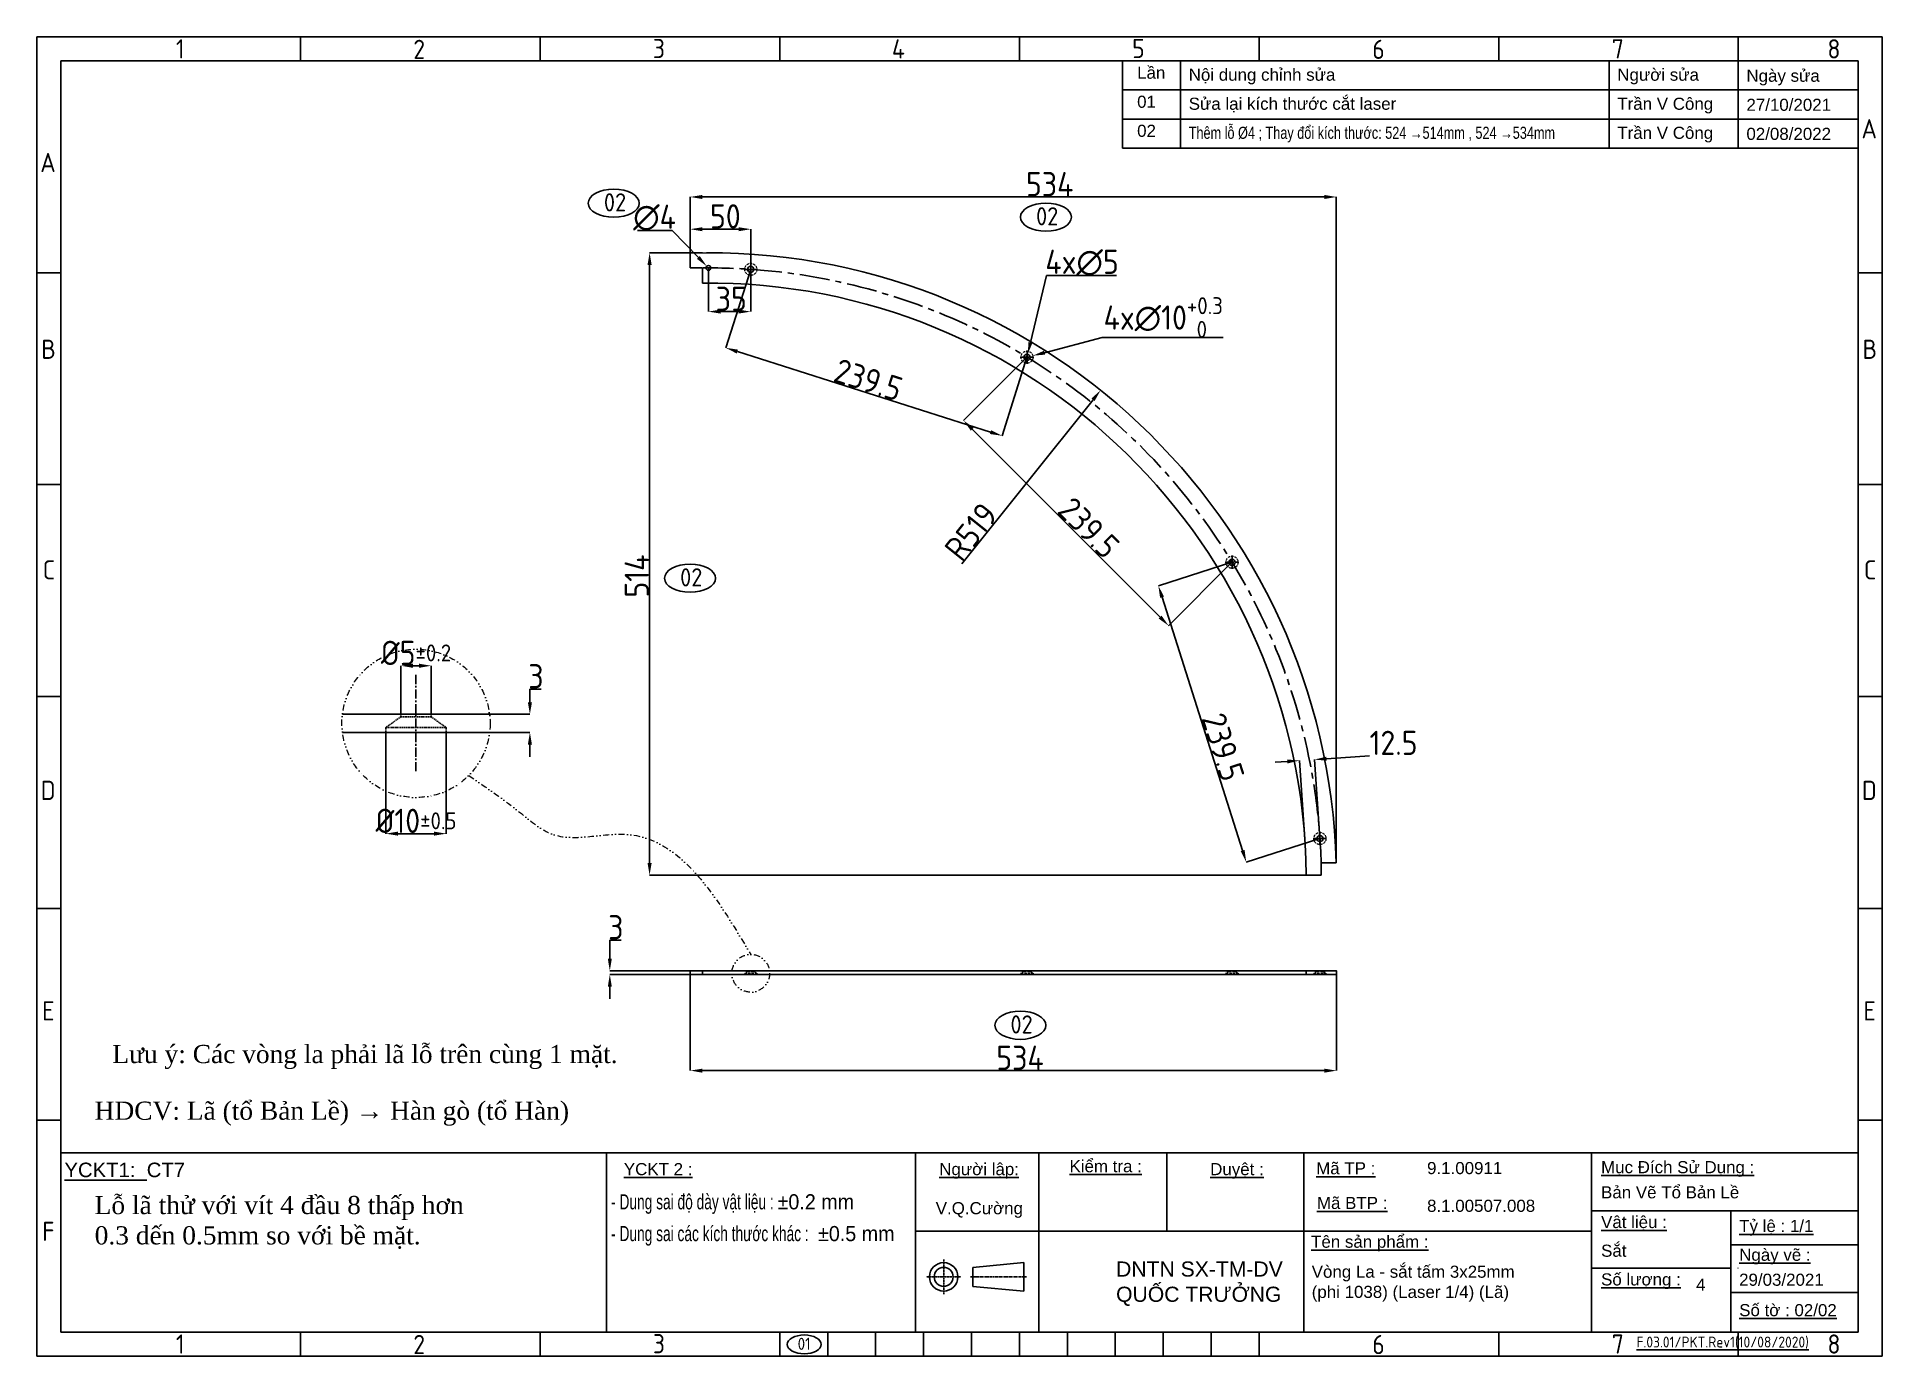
# Model space of a CAD drawing. Header units: millimetres. Extents: x -205945 to -46279, y 28253 to 108078.
# Drawn here: x -82178 to -80653, y 54377 to 55467 of the extents above; entities that cross this region are included whole.
import ezdxf

# ---------------------------------------------------------------- set-up
doc = ezdxf.new("R2010")
doc.units = ezdxf.units.MM
doc.header["$PDMODE"] = 2
for name, pattern in [('CENTER', [2, 1.25, -0.25, 0.25, -0.25]), ('CENTERX2', [4, 2.5, -0.5, 0.5, -0.5]), ('CONTPVMNIL', [0]), ('DASHEDX2', [1.5, 1, -0.5]), ('DIVIDE', [1.25, 0.5, -0.25, 0, -0.25, 0, -0.25]), ('HIDDEN', [9.525, 6.35, -3.175])]:
    doc.linetypes.add(name, pattern=pattern)
doc.layers.get('0').update_dxf_attribs({"linetype": 'CONTPVMNIL'})
doc.layers.get('DEFPOINTS').update_dxf_attribs({"color": 6})
for name, color, linetype in [('CENTER', 1, 'CENTERX2'), ('FRAME050', 6, 'Continuous'), ('hatch', 4, 'DASHEDX2'), ('MAIN', 7, 'Continuous')]:
    doc.layers.add(name, color=color, linetype=linetype)
doc.layers.add('d tam', color=2, linetype='CENTER', lineweight=9)
doc.styles.add('ISOCP', font='isocp')
doc.styles.add('SLDTEXTSTYLE3', font='TXT', dxfattribs={"width": 0.65, "bigfont": 'bigfont'})
doc.styles.get("Standard").update_dxf_attribs({"font": 'isocp.shx'})
doc.styles.add('style1', font='arial.ttf', dxfattribs={"width": 0.75})
doc.dimstyles.new('Dim20$0', dxfattribs={"dimtxt": 20, "dimasz": 10, "dimexe": 0, "dimexo": 0, "dimgap": 0.6, "dimtad": 1, "dimtoh": 1, "dimdsep": 46, "dimtxsty": 'ISOCP', "dimcen": 0, "dimclrd": 3, "dimclre": 3, "dimclrt": 7, "dimadec": 3, "dimazin": 2, "dimtp": 0.05, "dimtm": 0.05, "dimtfac": 0.7, "dimtofl": 0, "dimtmove": 0, "dimatfit": 3, "dimfxl": 0, "dimtolj": 1, "dimarcsym": 0})
doc.dimstyles.new('Dim20$3', dxfattribs={"dimtxt": 20, "dimasz": 10, "dimexe": 0, "dimexo": 0, "dimgap": 0.6, "dimtad": 1, "dimtoh": 1, "dimdsep": 46, "dimtxsty": 'ISOCP', "dimcen": 0, "dimclrd": 3, "dimclre": 3, "dimclrt": 7, "dimadec": 3, "dimazin": 2, "dimtp": 0.05, "dimtm": 0.05, "dimtfac": 0.7, "dimtofl": 0, "dimtmove": 0, "dimatfit": 3, "dimfxl": 0, "dimtolj": 1, "dimarcsym": 0})
doc.dimstyles.new('Dim20$4', dxfattribs={"dimtxt": 20, "dimasz": 10, "dimexe": 0, "dimexo": 0, "dimgap": 0.6, "dimtad": 1, "dimtoh": 1, "dimdsep": 46, "dimtxsty": 'ISOCP', "dimcen": 0, "dimclrd": 3, "dimclre": 3, "dimclrt": 7, "dimadec": 3, "dimazin": 2, "dimtp": 0.05, "dimtm": 0.05, "dimtfac": 0.7, "dimtofl": 0, "dimtmove": 0, "dimatfit": 3, "dimfxl": 0, "dimtolj": 1, "dimarcsym": 0})

msp = doc.modelspace()

# ---------------------------------------------------------------- texts
at = {"attachment_point": 1}
for s, insert, char_height, width in [('{\\fArial|b0|i0|c0|p34;Lần}', (-81268.466, 55442.37), 10, 24.50884), ('{\\fArial|b0|i0|c0|p34;01}', (-81268.466, 55418.37), 10, 24.50884), ('{\\fArial|b0|i0|c0|p34;02}', (-81268.466, 55394.37), 10, 24.50884), ('{\\fArial|b0|i0|c0|p34;\\LYCKT1:\\l  CT7}', (-82154.787, 54537.088), 12, 263.89533), ('{\\fArial|b0|i0|c0|p34;29/03/2021}', (-80771.089, 54445.376), 10, 11.98235), ('{\\LF.03.01/PKT.Rev1(10/08/2020)}', (-80855.9, 54393.375), 9, 28.97216)]:
    msp.add_mtext(s, dxfattribs=dict(at, insert=insert, char_height=char_height, width=width))
at = {"color": 0, "attachment_point": 1, "style": 'SLDTEXTSTYLE3'}
for s, insert, char_height, width in [('{\\fArial|b0|i0|c0|p34;\\W1;\\C256;Nội dung chỉnh sửa}', (-81225.85, 55440.716), 10, 183.25343), ('{\\fArial|b0|i0|c0|p34;\\W1;\\C256;Người sửa}', (-80871.711, 55440.716), 10, 183.25343), ('{\\fArial|b0|i0|c0|p34;\\W1;\\C256;Ngày sửa}', (-80765.04, 55439.85), 10, 183.25343), ('{\\fArial|b0|i0|c0|p34;\\W1;\\C256;Sửa lại kích thước cắt laser}', (-81225.85, 55416.716), 10, 183.25343), ('{\\fArial|b0|i0|c0|p34;\\W1;\\C256;Trần V Công}', (-80871.711, 55416.716), 10, 183.25343), ('{\\fArial|b0|i0|c0|p34;\\W1;\\C256;27/10/2021}', (-80765.04, 55415.85), 10, 183.25343), ('{\\fArial|b0|i0|c0|p34;\\W0.75;\\C256;Thêm lỗ %%C4 ; Thay đổi kích thước: 524 \\fArial|b0|i0|c134|p34;→\\fArial|b0|i0|c0|p34;514mm , 524 \\fArial|b0|i0|c134|p34;→\\fArial|b0|i0|c0|p34;534mm}', (-81225.85, 55392.716), 10, 344.36594), ('{\\fArial|b0|i0|c0|p34;\\W1;\\C256;Trần V Công}', (-80871.711, 55392.716), 10, 183.25343), ('{\\fArial|b0|i0|c0|p34;\\W1;\\C256;02/08/2022}', (-80765.04, 55391.85), 10, 183.25343), ('{\\fArial|b0|i0|c0|p34;\\W1;\\L\\C256;YCKT 2 :}', (-81692.569, 54536.732), 10, 69.4708), ('{\\fArial|b0|i0|c0|p34;\\W1;\\L\\C256;Người lập:}', (-81431.98, 54536.732), 10, 69.4708), ('{\\fArial|b0|i0|c0|p34;\\W1;\\L\\C256;Kiểm tra :}', (-81324.352, 54539.153), 10, 69.4708), ('{\\fArial|b0|i0|c0|p34;\\W1;\\L\\C256;Duyệt :}', (-81208.116, 54536.732), 10, 69.4708), ('{\\fArial|b0|i0|c0|p34;\\W1;\\L\\C256;Mã TP :}', (-81120.546, 54537.447), 10, 69.4708), ('{\\fArial|b0|i0|c0|p34;\\W1;\\C256;9.1.00911}', (-81028.902, 54537.593), 10, 69.4708), ('{\\fArial|b0|i0|c0|p34;\\W1;\\L\\C256;Mục Đích Sử Dụng :}', (-80885.125, 54538.357), 10, 132.60042), ('{\\fArial|b0|i0|c0|p34; - Dung sai độ dày vật liệu : \\W0.933;%%P0.2 mm}', (-81706.253, 54510.993), 12.5, 402.93533), ('{\\fArial|b0|i0|c0|p34;\\W1;\\C256;V.Q.Cường}', (-81434.877, 54504.475), 10, 69.4708), ('{\\fArial|b0|i0|c0|p34;\\W1;\\L\\C256;Mã BTP :}', (-81119.904, 54508.82), 10, 69.4708), ('{\\fArial|b0|i0|c0|p34;\\W1;\\C256;8.1.00507.008}', (-81028.902, 54506.45), 10, 69.4708), ('{\\fArial|b0|i0|c0|p34;\\W1;\\C256;Bản Vẽ Tổ Bản Lề}', (-80885.125, 54517.591), 10, 132.60042), ('{\\fArial|b0|i0|c0|p34;\\W1;\\L\\C256;Vật liệu :}', (-80885.125, 54493.044), 10, 69.4708), ('{\\fArial|b0|i0|c0|p34;\\W1;\\L\\C256;Tỷ lệ : 1/1}', (-80771.003, 54489.784), 10, 69.4708), ('{\\fArial|b0|i0|c0|p34; - Dung sai các kích thước khác : \\W0.933; %%P0.5 mm}', (-81706.253, 54484.726), 12.5, 402.93533), ('{\\fArial|b0|i0|c0|p34;\\W1;\\L\\C256;Tên sản phẩm :}', (-81124.73, 54476.79), 10, 101.78068), ('{\\fArial|b0|i0|c0|p34;\\W1;\\C256;Sắt }', (-80885.125, 54469.343), 10, 69.4708), ('{\\fArial|b0|i0|c0|p34;\\W1;\\L\\C256;Ngày vẽ :}', (-80771.003, 54465.995), 10, 69.4708), ('{\\fArial|b0|i0|c0|p34;\\W1;\\C256;DNTN SX-TM-DV QUỐC TRƯỞNG}', (-81285.854, 54455.457), 12.5, 186.26577), ('\\A1;{\\fArial|b0|i0|c0|p34;\\W1;\\C256;Vòng La - sắt tấm 3x25mm (phi 1038) (Laser 1/4) (Lã)}', (-81124.214, 54452.008, 0), 10, 192.5852), ('{\\fArial|b0|i0|c0|p34;\\W1;\\L\\C256;Số lượng :}', (-80885.125, 54445.642), 10, 69.4708), ('{\\fArial|b0|i0|c0|p34;\\W1;\\C256;4}', (-80806.65, 54441.276), 10, 69.4708), ('{\\fArial|b0|i0|c0|p34;\\W1;\\L\\C256;Số tờ : 02/02}', (-80771.003, 54420.26), 10, 100.4855)]:
    msp.add_mtext(s, dxfattribs=dict(at, insert=insert, char_height=char_height, width=width))
at = {"color": 1, "char_height": 15, "width": 36.76326, "attachment_point": 1}
for insert in [(-81709.081, 55337.77), (-81352.007, 55326.241), (-81646.101, 55028.02), (-81373.166, 54658.728)]:
    msp.add_mtext('02', dxfattribs=dict(at, insert=insert))
at = {"ltscale": 30, "char_height": 15, "attachment_point": 1, "style": 'style1'}
for s, insert, width in [('\\pt225;{\\fTimes New Roman|b0|i0|c0|p18;^J\\W1;Lưu ý: Các vòng la phải lã lỗ trên cùng 1 mặt.}', (-82115.191, 54659.319, 0), 506.55276), ('\\pt225;{\\fTimes New Roman|b0|i0|c0|p18;^J\\W1;HDCV: Lã (tổ Bản Lề) \\fTimes New Roman|b0|i0|c134|p18;→ \\fTimes New Roman|b0|i0|c0|p18;Hàn gò (tổ Hàn)}', (-82129.81, 54612.504, 0), 506.55276), ('\\pt225;{\\fTimes New Roman|b0|i0|c0|p18;^J\\W1;Lỗ lã thử với vít 4 đầu 8 thấp hơn 0.3 dến 0.5mm so với bề mặt.}', (-82129.81, 54534.561, 0), 316.51423)]:
    msp.add_mtext(s, dxfattribs=dict(at, insert=insert, width=width))
at = {"color": 7, "insert": (-81548.956, 54392.444), "char_height": 10, "width": 24.50884, "attachment_point": 1}
msp.add_mtext('01', dxfattribs=at)

# ---------------------------------------------------------------- blocks, each defined once
blk = doc.blocks.new('*D414')
at = {"color": 3, "lineweight": -2, "ltscale": 30, "transparency": 16777216}
for p, q in [((-81704.2, 54705.5), (-81704.2, 54720.9)), ((-81704.2, 54720.9), (-81694.7, 54720.9)), ((-81637.7, 54695.5), (-81704.2, 54695.5)), ((-81637.7, 54692.5), (-81704.2, 54692.5)), ((-81704.2, 54682.5), (-81704.2, 54672.5))]:
    blk.add_line(p, q, dxfattribs=at)
at = {"color": 3, "ltscale": 30, "transparency": 16777216}
for points in [[(-81705.8, 54705.5), (-81702.5, 54705.5), (-81704.2, 54695.5)], [(-81705.8, 54682.5), (-81702.5, 54682.5), (-81704.2, 54692.5)]]:
    blk.add_solid(points, dxfattribs=at)
at = {"layer": 'DEFPOINTS', "color": 0, "ltscale": 30, "transparency": 16777216}
for p in [(-81704.2, 54692.5), (-81637.7, 54695.5), (-81637.7, 54692.5)]:
    blk.add_point(p, dxfattribs=at)
at = {"color": 7, "ltscale": 30, "transparency": 16777216, "insert": (-81699.2, 54731.5), "char_height": 20, "attachment_point": 5, "style": 'ISOCP'}
blk.add_mtext('\\A1;3', dxfattribs=at)
blk = doc.blocks.new('*D415')
at = {"color": 3, "lineweight": -2, "ltscale": 30, "transparency": 16777216}
for p, q in [((-81637.7, 54692.5), (-81637.7, 54613.1)), ((-81103.7, 54692.5), (-81103.7, 54613.1)), ((-81627.7, 54613.1), (-81113.7, 54613.1))]:
    blk.add_line(p, q, dxfattribs=at)
at = {"color": 3, "ltscale": 30, "transparency": 16777216}
for points in [[(-81627.7, 54614.7), (-81627.7, 54611.4), (-81637.7, 54613.1)], [(-81113.7, 54614.7), (-81113.7, 54611.4), (-81103.7, 54613.1)]]:
    blk.add_solid(points, dxfattribs=at)
at = {"layer": 'DEFPOINTS', "color": 0, "ltscale": 30, "transparency": 16777216}
for p in [(-81637.7, 54692.5), (-81103.7, 54692.5), (-81103.7, 54613.1)]:
    blk.add_point(p, dxfattribs=at)
at = {"color": 7, "ltscale": 30, "transparency": 16777216, "insert": (-81365.2, 54623.7), "char_height": 20, "attachment_point": 5, "style": 'ISOCP'}
blk.add_mtext('\\A1;534', dxfattribs=at)
blk = doc.blocks.new('ẢERHAEEH')
at = {"layer": 'FRAME050'}
for p, q in [((-261.36, 213.96), (-261.36, 217.92)), ((-221.76, 213.96), (-221.76, 217.92)), ((-182.16, 213.96), (-182.16, 217.92)), ((-142.56, 213.96), (-142.56, 217.92)), ((-102.96, 213.96), (-102.96, 217.92)), ((-63.36, 213.96), (-63.36, 217.92)), ((-23.76, 213.96), (-23.76, 217.92)), ((-300.96, 178.96), (-304.92, 178.96)), ((0, 178.96), (-3.96, 178.96)), ((-300.96, 143.96), (-304.92, 143.96)), ((0, 143.96), (-3.96, 143.96)), ((-304.92, 108.96), (-300.96, 108.96)), ((-3.96, 108.96), (0, 108.96)), ((-300.96, 73.96), (-304.92, 73.96)), ((0, 73.96), (-3.96, 73.96)), ((-300.96, 38.96), (-304.92, 38.96)), ((0, 38.96), (-3.96, 38.96)), ((-261.36, 0), (-261.36, 3.96)), ((-221.76, 0), (-221.76, 3.96)), ((-182.16, 0), (-182.16, 3.96)), ((-174.24, 0), (-174.24, 3.96)), ((-166.32, 0), (-166.32, 3.96)), ((-158.4, 0), (-158.4, 3.96)), ((-150.48, 0), (-150.48, 3.96)), ((-142.56, 3.96), (-142.56, 0)), ((-134.64, 0), (-134.64, 3.96)), ((-126.72, 0), (-126.72, 3.96)), ((-118.8, 0), (-118.8, 3.96)), ((-110.88, 0), (-110.88, 3.96)), ((-102.96, 0), (-102.96, 3.96)), ((-63.36, 0), (-63.36, 3.96)), ((-23.76, 0), (-23.76, 3.96)), ((-182.16, 0), (-102.96, 0))]:
    blk.add_line(p, q, dxfattribs=at)
at = {"layer": 'MAIN', "color": 7, "linetype": 'Continuous'}
blk.add_lwpolyline([(-300.96, 213.96), (-3.96, 213.96), (-3.96, 3.96), (-300.96, 3.96)], close=True, dxfattribs=at)
at = {"layer": 'FRAME050', "style": 'ISOCP'}
for s, p in [('1', (-281.95, 214.36)), ('2', (-242.72, 214.28)), ('3', (-203.13, 214.42)), ('4', (-163.63, 214.36)), ('5', (-123.93, 214.42)), ('6', (-84.25, 214.28)), ('7', (-44.67, 214.36)), ('8', (-9.03, 214.36)), ('A', (-3.41, 201.17)), ('A', (-304.37, 195.59)), ('B', (-304.21, 164.74)), ('B', (-3.25, 164.74)), ('C', (-303.97, 128.3)), ('C', (-3.01, 128.3)), ('D', (-304.3, 91.87)), ('D', (-3.34, 91.87)), ('E', (-304.05, 55.44)), ('E', (-3.09, 55.44)), ('F', (-304.05, 19.01)), ('1', (-281.95, 0.4)), ('2', (-242.72, 0.32)), ('3', (-203.13, 0.46)), ('6', (-84.25, 0.32)), ('7', (-44.67, 0.4)), ('8', (-9.03, 0.4))]:
    blk.add_text(s, height=3.17, dxfattribs=at).set_placement(p)
blk = doc.blocks.new('*D529')
at = {"color": 3, "lineweight": -2, "ltscale": 30, "transparency": 16777216}
for p, q in [((-81637.7, 55288.4), (-81637.7, 55334.7)), ((-81627.7, 55334.7), (-81113.9, 55334.7)), ((-81103.9, 54784.6), (-81103.9, 55334.7))]:
    blk.add_line(p, q, dxfattribs=at)
at = {"color": 3, "ltscale": 30, "transparency": 16777216}
for points in [[(-81627.7, 55336.4), (-81627.7, 55333), (-81637.7, 55334.7)], [(-81113.9, 55336.4), (-81113.9, 55333), (-81103.9, 55334.7)]]:
    blk.add_solid(points, dxfattribs=at)
at = {"layer": 'DEFPOINTS', "color": 0, "ltscale": 30, "transparency": 16777216}
for p in [(-81103.9, 55334.7), (-81637.7, 55288.4), (-81103.9, 54784.6)]:
    blk.add_point(p, dxfattribs=at)
at = {"color": 7, "ltscale": 30, "transparency": 16777216, "insert": (-81340.7, 55345.3), "char_height": 20, "attachment_point": 5, "style": 'ISOCP'}
blk.add_mtext('\\A1;534', dxfattribs=at)
blk = doc.blocks.new('*D530')
at = {"color": 3, "lineweight": -2, "ltscale": 30, "transparency": 16777216}
for p, q in [((-81627.7, 55288.6), (-81671.3, 55288.6)), ((-81671.3, 55278.6), (-81671.3, 54784.6)), ((-81128.7, 54774.6), (-81671.3, 54774.6))]:
    blk.add_line(p, q, dxfattribs=at)
at = {"color": 3, "ltscale": 30, "transparency": 16777216}
for points in [[(-81673, 55278.6), (-81669.6, 55278.6), (-81671.3, 55288.6)], [(-81673, 54784.6), (-81669.6, 54784.6), (-81671.3, 54774.6)]]:
    blk.add_solid(points, dxfattribs=at)
at = {"layer": 'DEFPOINTS', "color": 0, "ltscale": 30, "transparency": 16777216}
for p in [(-81627.7, 55288.6), (-81671.3, 54774.6), (-81128.7, 54774.6)]:
    blk.add_point(p, dxfattribs=at)
at = {"color": 7, "ltscale": 30, "transparency": 16777216, "insert": (-81681.9, 55021.6), "char_height": 20, "attachment_point": 5, "rotation": 90, "style": 'ISOCP'}
blk.add_mtext('\\A1;514', dxfattribs=at)
blk = doc.blocks.new('*D531')
at = {"color": 3, "lineweight": -2, "ltscale": 30, "transparency": 16777216}
for p, q in [((-81587.7, 55274.9), (-81608.3, 55210.1)), ((-81598.8, 55207), (-81389.6, 55140.5)), ((-81359.5, 55202.3), (-81380.1, 55137.5))]:
    blk.add_line(p, q, dxfattribs=at)
at = {"color": 3, "ltscale": 30, "transparency": 16777216}
for points in [[(-81598.3, 55208.6), (-81599.3, 55205.4), (-81608.3, 55210.1)], [(-81389.1, 55142.1), (-81390.1, 55138.9), (-81380.1, 55137.5)]]:
    blk.add_solid(points, dxfattribs=at)
at = {"layer": 'DEFPOINTS', "color": 0, "ltscale": 30, "transparency": 16777216}
for p in [(-81587.7, 55274.9), (-81359.5, 55202.3), (-81380.1, 55137.5)]:
    blk.add_point(p, dxfattribs=at)
at = {"color": 7, "ltscale": 30, "transparency": 16777216, "insert": (-81490.5, 55183.7), "char_height": 20, "attachment_point": 5, "rotation": 342.3613, "style": 'ISOCP'}
blk.add_mtext('\\A1;239.5', dxfattribs=at)
blk = doc.blocks.new('*D532')
at = {"color": 3, "lineweight": -2, "ltscale": 30, "transparency": 16777216}
for p, q in [((-81359.5, 55202.3), (-81411.8, 55150)), ((-81404.8, 55142.9), (-81249.5, 54987.7)), ((-81190.1, 55033), (-81242.5, 54980.6))]:
    blk.add_line(p, q, dxfattribs=at)
at = {"color": 3, "ltscale": 30, "transparency": 16777216}
for points in [[(-81403.6, 55144.1), (-81405.9, 55141.7), (-81411.8, 55150)], [(-81248.3, 54988.9), (-81250.7, 54986.5), (-81242.5, 54980.6)]]:
    blk.add_solid(points, dxfattribs=at)
at = {"layer": 'DEFPOINTS', "color": 0, "ltscale": 30, "transparency": 16777216}
for p in [(-81359.5, 55202.3), (-81190.1, 55033), (-81242.5, 54980.6)]:
    blk.add_point(p, dxfattribs=at)
at = {"color": 7, "ltscale": 30, "transparency": 16777216, "insert": (-81308.4, 55061.5), "char_height": 20, "attachment_point": 5, "rotation": 315.0086, "style": 'ISOCP'}
blk.add_mtext('\\A1;239.5', dxfattribs=at)
blk = doc.blocks.new('*D533')
at = {"color": 3, "lineweight": -2, "ltscale": 30, "transparency": 16777216}
for p, q in [((-81190.1, 55033), (-81250.9, 55013.6)), ((-81247.9, 55004.1), (-81181.3, 54794.9)), ((-81117.4, 54804.8), (-81178.3, 54785.4))]:
    blk.add_line(p, q, dxfattribs=at)
at = {"color": 3, "ltscale": 30, "transparency": 16777216}
for points in [[(-81246.3, 55004.6), (-81249.5, 55003.6), (-81250.9, 55013.6)], [(-81179.7, 54795.4), (-81182.9, 54794.4), (-81178.3, 54785.4)]]:
    blk.add_solid(points, dxfattribs=at)
at = {"layer": 'DEFPOINTS', "color": 0, "ltscale": 30, "transparency": 16777216}
for p in [(-81190.1, 55033), (-81117.4, 54804.8), (-81178.3, 54785.4)]:
    blk.add_point(p, dxfattribs=at)
at = {"color": 7, "ltscale": 30, "transparency": 16777216, "insert": (-81197.4, 54880.4), "char_height": 20, "attachment_point": 5, "rotation": 287.656, "style": 'ISOCP'}
blk.add_mtext('\\A1;239.5', dxfattribs=at)
blk = doc.blocks.new('*D534')
at = {"color": 3, "lineweight": -2, "ltscale": 30, "transparency": 16777216}
for p, q in [((-81637.7, 55288.4), (-81637.7, 55308.1)), ((-81627.7, 55308.1), (-81597.7, 55308.1)), ((-81587.7, 55274.9), (-81587.7, 55308.1))]:
    blk.add_line(p, q, dxfattribs=at)
at = {"color": 3, "ltscale": 30, "transparency": 16777216}
for points in [[(-81627.7, 55309.7), (-81627.7, 55306.4), (-81637.7, 55308.1)], [(-81597.7, 55309.7), (-81597.7, 55306.4), (-81587.7, 55308.1)]]:
    blk.add_solid(points, dxfattribs=at)
at = {"layer": 'DEFPOINTS', "color": 0, "ltscale": 30, "transparency": 16777216}
for p in [(-81587.7, 55308.1), (-81637.7, 55288.4), (-81587.7, 55274.9)]:
    blk.add_point(p, dxfattribs=at)
at = {"color": 7, "ltscale": 30, "transparency": 16777216, "insert": (-81608.7, 55318.7), "char_height": 20, "attachment_point": 5, "style": 'ISOCP'}
blk.add_mtext('\\A1;50', dxfattribs=at)
blk = doc.blocks.new('*D535')
at = {"color": 3, "lineweight": -2, "ltscale": 30, "transparency": 16777216}
blk.add_line((-81413.2, 55031.8), (-81304.9, 55167.2), dxfattribs=at)
at = {"color": 3, "ltscale": 30, "transparency": 16777216}
blk.add_solid([(-81306.2, 55168.3), (-81303.6, 55166.2), (-81298.7, 55175)], dxfattribs=at)
at = {"layer": 'DEFPOINTS', "color": 0, "ltscale": 30, "transparency": 16777216}
for p in [(-81298.7, 55175), (-81622.7, 54769.6)]:
    blk.add_point(p, dxfattribs=at)
at = {"color": 7, "ltscale": 30, "transparency": 16777216, "insert": (-81405.6, 55058.2), "char_height": 20, "attachment_point": 5, "rotation": 51.3636, "style": 'ISOCP'}
blk.add_mtext('\\A1;R519', dxfattribs=at)
blk = doc.blocks.new('*D536')
at = {"color": 3, "lineweight": -2, "ltscale": 30, "transparency": 16777216}
for p, q in [((-81112, 54870.7), (-81076.6, 54873.2)), ((-81144.4, 54868.5), (-81154.4, 54867.8)), ((-81129.9, 54803.9), (-81134.4, 54869.2)), ((-81117.4, 54804.8), (-81122, 54870))]:
    blk.add_line(p, q, dxfattribs=at)
at = {"color": 3, "ltscale": 30, "transparency": 16777216}
for points in [[(-81112.1, 54872.4), (-81111.9, 54869.1), (-81122, 54870)], [(-81144.5, 54870.1), (-81144.3, 54866.8), (-81134.4, 54869.2)]]:
    blk.add_solid(points, dxfattribs=at)
at = {"layer": 'DEFPOINTS', "color": 0, "ltscale": 30, "transparency": 16777216}
for p in [(-81134.4, 54869.2), (-81129.9, 54803.9), (-81117.4, 54804.8)]:
    blk.add_point(p, dxfattribs=at)
at = {"color": 7, "ltscale": 30, "transparency": 16777216, "insert": (-81056.6, 54883.8), "char_height": 20, "attachment_point": 5, "style": 'ISOCP'}
blk.add_mtext('\\A1;12.5', dxfattribs=at)
blk = doc.blocks.new('*D537')
at = {"color": 3, "lineweight": -2, "ltscale": 30, "transparency": 16777216}
for p, q in [((-81343.4, 55269.9), (-81356.6, 55214.5)), ((-81285.6, 55269.9), (-81343.4, 55269.9))]:
    blk.add_line(p, q, dxfattribs=at)
at = {"color": 3, "ltscale": 30, "transparency": 16777216}
blk.add_solid([(-81358.2, 55214.9), (-81355, 55214.1), (-81358.9, 55204.8)], dxfattribs=at)
at = {"layer": 'DEFPOINTS', "color": 0, "ltscale": 30, "transparency": 16777216}
for p in [(-81360, 55199.9), (-81358.9, 55204.8)]:
    blk.add_point(p, dxfattribs=at)
at = {"color": 7, "ltscale": 30, "transparency": 16777216, "insert": (-81314, 55280.5), "char_height": 20, "attachment_point": 5, "style": 'ISOCP'}
blk.add_mtext('\\A1;4x∅5', dxfattribs=at)
blk = doc.blocks.new('*D545')
at = {"color": 3, "lineweight": -2, "ltscale": 30, "transparency": 16777216}
for p, q in [((-81297.4, 55218.5), (-81345, 55206.1)), ((-81197.4, 55218.5), (-81297.4, 55218.5))]:
    blk.add_line(p, q, dxfattribs=at)
at = {"color": 3, "ltscale": 30, "transparency": 16777216}
blk.add_solid([(-81345.4, 55207.7), (-81344.5, 55204.5), (-81354.6, 55203.6)], dxfattribs=at)
at = {"layer": 'DEFPOINTS', "color": 0, "ltscale": 30, "transparency": 16777216}
for p in [(-81364.3, 55201.1, 0), (-81354.6, 55203.6, 0)]:
    blk.add_point(p, dxfattribs=at)
at = {"color": 7, "ltscale": 30, "transparency": 16777216, "insert": (-81246.9, 55235.1), "char_height": 20, "attachment_point": 5, "style": 'ISOCP'}
blk.add_mtext('\\A1;4x∅10{\\H14;\\S+0.3^  0;}', dxfattribs=at)
blk = doc.blocks.new('*D689')
at = {"color": 3, "lineweight": -2, "ltscale": 30, "transparency": 16777216}
for p, q in [((-81770.2, 54917.4), (-81770.2, 54928.2)), ((-81770.2, 54928.2), (-81760.8, 54928.2)), ((-81803.5, 54907.4), (-81770.2, 54907.4)), ((-81803.5, 54892.4), (-81770.2, 54892.4)), ((-81770.2, 54882.4), (-81770.2, 54872.4))]:
    blk.add_line(p, q, dxfattribs=at)
at = {"color": 3, "ltscale": 30, "transparency": 16777216}
for points in [[(-81771.9, 54917.4), (-81768.5, 54917.4), (-81770.2, 54907.4)], [(-81771.9, 54882.4), (-81768.5, 54882.4), (-81770.2, 54892.4)]]:
    blk.add_solid(points, dxfattribs=at)
at = {"layer": 'DEFPOINTS', "color": 0, "ltscale": 30, "transparency": 16777216}
for p in [(-81803.5, 54907.4), (-81770.2, 54907.4), (-81803.5, 54892.4)]:
    blk.add_point(p, dxfattribs=at)
at = {"color": 7, "ltscale": 30, "transparency": 16777216, "insert": (-81765.2, 54938.8), "char_height": 20, "attachment_point": 5, "style": 'ISOCP'}
blk.add_mtext('\\A1;3', dxfattribs=at)
blk = doc.blocks.new('*D690')
at = {"color": 3, "lineweight": -2, "ltscale": 30, "transparency": 16777216}
for p, q in [((-81876.8, 54908.4), (-81876.8, 54947.5)), ((-81866.8, 54947.5), (-81861.8, 54947.5)), ((-81851.8, 54908.4), (-81851.8, 54947.5))]:
    blk.add_line(p, q, dxfattribs=at)
at = {"color": 3, "ltscale": 30, "transparency": 16777216}
for points in [[(-81866.8, 54949.2), (-81866.8, 54945.8), (-81876.8, 54947.5)], [(-81861.8, 54949.2), (-81861.8, 54945.8), (-81851.8, 54947.5)]]:
    blk.add_solid(points, dxfattribs=at)
at = {"layer": 'DEFPOINTS', "color": 0, "ltscale": 30, "transparency": 16777216}
for p in [(-81851.8, 54947.5), (-81876.8, 54908.4), (-81851.8, 54908.4)]:
    blk.add_point(p, dxfattribs=at)
at = {"color": 7, "ltscale": 30, "transparency": 16777216, "insert": (-81864.3, 54958.1), "char_height": 20, "attachment_point": 5, "style": 'ISOCP'}
blk.add_mtext('\\A1;%%C5{\\H14;±0.2}', dxfattribs=at)
blk = doc.blocks.new('*D691')
at = {"color": 3, "lineweight": -2, "ltscale": 30, "transparency": 16777216}
for p, q in [((-81889.3, 54892.4), (-81889.3, 54808.8)), ((-81839.3, 54892.4), (-81839.3, 54808.8)), ((-81879.3, 54808.8), (-81849.3, 54808.8))]:
    blk.add_line(p, q, dxfattribs=at)
at = {"color": 3, "ltscale": 30, "transparency": 16777216}
for points in [[(-81879.3, 54810.5), (-81879.3, 54807.2), (-81889.3, 54808.8)], [(-81849.3, 54810.5), (-81849.3, 54807.2), (-81839.3, 54808.8)]]:
    blk.add_solid(points, dxfattribs=at)
at = {"layer": 'DEFPOINTS', "color": 0, "ltscale": 30, "transparency": 16777216}
for p in [(-81889.3, 54892.4), (-81839.3, 54892.4), (-81839.3, 54808.8)]:
    blk.add_point(p, dxfattribs=at)
at = {"color": 7, "ltscale": 30, "transparency": 16777216, "insert": (-81864.3, 54819.4), "char_height": 20, "attachment_point": 5, "style": 'ISOCP'}
blk.add_mtext('\\A1;%%C10{\\H14;±0.5}', dxfattribs=at)
blk = doc.blocks.new('*D781')
at = {"color": 3, "lineweight": -2, "ltscale": 30, "transparency": 16777216}
for p, q in [((-81681.2, 55307.1), (-81652.6, 55307.1)), ((-81652.6, 55307.1), (-81631, 55284.7))]:
    blk.add_line(p, q, dxfattribs=at)
at = {"color": 3, "ltscale": 30, "transparency": 16777216}
blk.add_solid([(-81629.8, 55285.9), (-81632.2, 55283.6), (-81624.1, 55277.5)], dxfattribs=at)
at = {"layer": 'DEFPOINTS', "color": 0, "ltscale": 30, "transparency": 16777216}
for p in [(-81624.1, 55277.5, 0), (-81621.3, 55274.7, 0)]:
    blk.add_point(p, dxfattribs=at)
at = {"color": 7, "ltscale": 30, "transparency": 16777216, "insert": (-81667.2, 55317.7), "char_height": 20, "attachment_point": 5, "style": 'ISOCP'}
blk.add_mtext('\\A1;∅4', dxfattribs=at)
blk = doc.blocks.new('*D782')
at = {"color": 3, "lineweight": -2, "ltscale": 30, "transparency": 16777216}
for p, q in [((-81622.7, 55276.1), (-81622.7, 55240)), ((-81587.7, 55274.9), (-81587.7, 55240)), ((-81612.7, 55240), (-81597.7, 55240))]:
    blk.add_line(p, q, dxfattribs=at)
at = {"color": 3, "ltscale": 30, "transparency": 16777216}
for points in [[(-81612.7, 55241.7), (-81612.7, 55238.4), (-81622.7, 55240)], [(-81597.7, 55241.7), (-81597.7, 55238.4), (-81587.7, 55240)]]:
    blk.add_solid(points, dxfattribs=at)
at = {"layer": 'DEFPOINTS', "color": 0, "ltscale": 30, "transparency": 16777216}
for p in [(-81622.7, 55276.1, 0), (-81587.7, 55274.9, 0), (-81587.7, 55240)]:
    blk.add_point(p, dxfattribs=at)
at = {"color": 7, "ltscale": 30, "transparency": 16777216, "insert": (-81603.8, 55250.6), "char_height": 20, "attachment_point": 5, "style": 'ISOCP'}
blk.add_mtext('\\A1;35', dxfattribs=at)

# ---------------------------------------------------------------- dimensions: what is measured, and where the dimension line sits
at = {"ltscale": 30}
for base, p1, p2, override, picture, middle in [((-81103.931, 55334.713, 0), (-81637.714, 55288.41, 0), (-81103.931, 54784.626, 0), {"dimdec": 0}, '*D529', (-81340.712, 55334.713, 0)), ((-81103.738, 54613.057, 0), (-81637.714, 54692.497, 0), (-81103.738, 54692.497, 0), {"dimdec": 1}, '*D415', (-81365.201, 54613.057, 0))]:
    dim = msp.add_linear_dim(base=base, p1=p1, p2=p2, dimstyle='Dim20$0', override=override, dxfattribs=at)
    dim.commit()
    dim.dimension.update_dxf_attribs({"geometry": picture, "text_midpoint": middle, "dimtype": 160})
dim = msp.add_diameter_dim_2p(p1=(-81621.325, 55274.651, 0), p2=(-81624.102, 55277.531, 0), dimstyle='Dim20$3', dxfattribs=at)
dim.commit()
dim.dimension.update_dxf_attribs({"geometry": '*D781', "text_midpoint": (-81667.232, 55307.117), "dimtype": 163})
for base, p1, picture, middle in [((-81587.714, 55308.065, 0), (-81637.714, 55288.41, 0), '*D534', (-81608.678, 55308.065, 0)), ((-81587.714, 55240.026), (-81622.714, 55276.091, 0), '*D782', (-81603.798, 55240.026))]:
    dim = msp.add_linear_dim(base=base, p1=p1, p2=(-81587.714, 55274.916, 0), dimstyle='Dim20$0', dxfattribs=at)
    dim.commit()
    dim.dimension.update_dxf_attribs({"geometry": picture, "text_midpoint": middle, "dimtype": 160})
for base, p1, p2, angle, override, picture, middle, dimtype in [((-81671.296, 54774.626, 0), (-81627.714, 55288.602, 0), (-81128.739, 54774.626, 0), 90, {"dimdec": 1}, '*D530', (-81671.296, 55021.618, 0), 160), ((-81380.087, 55137.48, 0), (-81587.714, 55274.916, 0), (-81359.464, 55202.341, 0), 342.361281, {"dimdec": 1}, '*D531', (-81493.718, 55173.611, 0), 161), ((-81242.452, 54980.618, 0), (-81359.464, 55202.341, 0), (-81190.079, 55033.007, 0), 315.008626, {"dimdec": 1}, '*D532', (-81315.884, 55054.028, 0), 161), ((-81178.269, 54785.415, 0), (-81190.079, 55033.007, 0), (-81117.435, 54804.778, 0), 287.655972, {"dimdec": 1}, '*D533', (-81207.489, 54877.214, 0), 161), ((-81770.206, 54907.405), (-81803.544, 54892.405), (-81803.544, 54907.405), 90, {"dimtad": 3, "dimlfac": 0.2}, '*D689', (-81765.192, 54928.165), 160)]:
    dim = msp.add_linear_dim(base=base, p1=p1, p2=p2, angle=angle, dimstyle='Dim20$0', override=override, dxfattribs=at)
    dim.commit()
    dim.dimension.update_dxf_attribs({"geometry": picture, "text_midpoint": middle, "dimtype": dimtype})
dim = msp.add_diameter_dim_2p(p1=(-81360.041, 55199.908, 0), p2=(-81358.886, 55204.773, 0), text='4x<>', dimstyle='Dim20$3', dxfattribs=at)
dim.commit()
dim.dimension.update_dxf_attribs({"geometry": '*D537', "text_midpoint": (-81314.025, 55269.876, 0), "dimtype": 163})
dim = msp.add_diameter_dim_2p(p1=(-81364.301, 55201.078, 0), p2=(-81354.626, 55203.604, 0), text='4x<>', dimstyle='Dim20$3', override={"dimgap": 1, "dimtol": 1, "dimlim": 0, "dimtp": 0.3, "dimtm": 0}, dxfattribs=at)
dim.commit()
dim.dimension.update_dxf_attribs({"geometry": '*D545', "text_midpoint": (-81297.379, 55218.55, 0), "dimtype": 163})
dim = msp.add_radius_dim(center=(-81622.714, 54769.626, 0), mpoint=(-81298.663, 55175.03, 0), dimstyle='Dim20$4', dxfattribs=at)
dim.commit()
dim.dimension.update_dxf_attribs({"geometry": '*D535', "text_midpoint": (-81397.358, 55051.557, 0), "dimtype": 164})
for base, p1, p2, override, picture, middle in [((-81851.824, 54947.508), (-81876.824, 54908.394), (-81851.824, 54908.394), {"dimgap": 0.6, "dimtad": 3, "dimlfac": 0.2, "dimtol": 1, "dimlim": 0, "dimtp": 0.2, "dimtm": 0.2}, '*D690', (-81864.324, 54947.508)), ((-81839.324, 54808.826), (-81889.324, 54892.405), (-81839.324, 54892.405), {"dimtad": 3, "dimlfac": 0.2, "dimtol": 1, "dimtp": 0.5, "dimtm": 0.5}, '*D691', (-81864.324, 54808.826))]:
    dim = msp.add_linear_dim(base=base, p1=p1, p2=p2, text='%%C<>', dimstyle='Dim20$0', override=override, dxfattribs=at)
    dim.commit()
    dim.dimension.update_dxf_attribs({"geometry": picture, "text_midpoint": middle, "dimtype": 160})
for base, p1, p2, angle, picture, middle, dimtype in [((-81134.445, 54869.175, 0), (-81117.435, 54804.778, 0), (-81129.905, 54803.911, 0), 183.979644, '*D536', (-81056.616, 54873.198, 0), 161), ((-81704.172, 54692.497, 0), (-81637.714, 54695.497, 0), (-81637.714, 54692.497, 0), 90, '*D414', (-81699.158, 54720.911, 0), 160)]:
    dim = msp.add_linear_dim(base=base, p1=p1, p2=p2, angle=angle, dimstyle='Dim20$0', dxfattribs=at)
    dim.commit()
    dim.dimension.update_dxf_attribs({"geometry": picture, "text_midpoint": middle, "dimtype": dimtype})

# ---------------------------------------------------------------- linework, layer by layer
at = {"ltscale": 30}
for p, q in [((-81637.714, 55276.102, 0), (-81637.714, 55288.41, 0)), ((-81627.714, 55263.601, 0), (-81627.714, 55276.102, 0)), ((-81116.436, 54784.626, 0), (-81103.931, 54784.626, 0)), ((-81116.436, 54784.626, 0), (-81116.436, 54774.626, 0)), ((-81128.739, 54774.626, 0), (-81116.436, 54774.626, 0)), ((-81627.714, 54695.497, 0), (-81627.714, 54692.497, 0)), ((-81128.739, 54692.497, 0), (-81128.739, 54695.497, 0)), ((-81113.738, 54695.497, 0), (-81113.738, 54692.497, 0))]:
    msp.add_line(p, q, dxfattribs=at)
at = {"color": 4, "linetype": 'HIDDEN', "lineweight": 9, "ltscale": 0.3}
for p, q in [((-81590.214, 54694.997, 0), (-81592.714, 54693.497, 0)), ((-81592.714, 54693.497, 0), (-81582.714, 54693.497, 0)), ((-81592.714, 54693.497, 0), (-81592.714, 54692.497, 0)), ((-81590.214, 54695.497, 0), (-81590.214, 54694.997, 0)), ((-81590.214, 54694.997, 0), (-81585.214, 54694.997, 0)), ((-81585.214, 54695.497, 0), (-81585.214, 54694.997, 0)), ((-81585.214, 54694.997, 0), (-81582.714, 54693.497, 0)), ((-81582.714, 54693.497, 0), (-81582.714, 54692.497, 0)), ((-81361.964, 54694.997, 0), (-81364.464, 54693.497, 0)), ((-81364.464, 54693.497, 0), (-81354.464, 54693.497, 0)), ((-81364.464, 54693.497, 0), (-81364.464, 54692.497, 0)), ((-81361.964, 54695.497, 0), (-81361.964, 54694.997, 0)), ((-81361.964, 54694.997, 0), (-81356.964, 54694.997, 0)), ((-81356.964, 54695.497, 0), (-81356.964, 54694.997, 0)), ((-81356.964, 54694.997, 0), (-81354.464, 54693.497, 0)), ((-81354.464, 54693.497, 0), (-81354.464, 54692.497, 0)), ((-81192.579, 54694.997, 0), (-81195.079, 54693.497, 0)), ((-81195.079, 54693.497, 0), (-81185.079, 54693.497, 0)), ((-81195.079, 54693.497, 0), (-81195.079, 54692.497, 0)), ((-81192.579, 54695.497, 0), (-81192.579, 54694.997, 0)), ((-81192.579, 54694.997, 0), (-81187.579, 54694.997, 0)), ((-81187.579, 54695.497, 0), (-81187.579, 54694.997, 0)), ((-81187.579, 54694.997, 0), (-81185.079, 54693.497, 0)), ((-81185.079, 54693.497, 0), (-81185.079, 54692.497, 0)), ((-81119.935, 54694.997, 0), (-81122.435, 54693.497, 0)), ((-81122.435, 54693.497, 0), (-81112.435, 54693.497, 0)), ((-81122.435, 54693.497, 0), (-81122.435, 54692.497, 0)), ((-81119.935, 54695.497, 0), (-81119.935, 54694.997, 0)), ((-81119.935, 54694.997, 0), (-81114.935, 54694.997, 0)), ((-81114.935, 54695.497, 0), (-81114.935, 54694.997, 0)), ((-81114.935, 54694.997, 0), (-81112.435, 54693.497, 0)), ((-81112.435, 54693.497, 0), (-81112.435, 54692.497, 0))]:
    msp.add_line(p, q, dxfattribs=at)
for p, q in [((-81451.563, 54545.068), (-82157.739, 54545.068)), ((-81706.8, 54545.068), (-81706.8, 54397.103)), ((-81244.037, 54545.068), (-81244.037, 54480.554)), ((-80893.094, 54497.305), (-80893.094, 54545.068)), ((-81451.563, 54480.554), (-81130.783, 54480.554)), ((-81349.586, 54484.656), (-81349.586, 54397.103)), ((-80777.893, 54469.169), (-80672.739, 54469.169)), ((-80777.893, 54429.955), (-80672.739, 54429.955))]:
    msp.add_line(p, q)
at = {"ltscale": 3}
msp.add_line((-81130.783, 54480.554), (-80893.094, 54480.554), dxfattribs=at)
at = {"linetype": 'ByBlock'}
msp.add_line((-80777.893, 54449.903), (-80777.893, 54397.103), dxfattribs=at)
at = {"ltscale": 30}
for points in [[(-81803.544, 54907.405), (-81925.104, 54907.405)], [(-81925.104, 54892.405), (-81803.544, 54892.405)]]:
    msp.add_lwpolyline(points, dxfattribs=at)
at = {"ltscale": 30, "elevation": 0}
msp.add_lwpolyline([(-81103.738, 54692.497), (-81103.738, 54695.497), (-81637.714, 54695.497), (-81637.714, 54692.497)], close=True, dxfattribs=at)
at = {"ltscale": 30}
for centre, radius in [((-81622.714, 55276.091, 0), 2), ((-81587.714, 55274.916, 0), 2.5), ((-81359.464, 55202.341, 0), 2.5), ((-81190.079, 55033.007, 0), 2.5), ((-81117.435, 54804.778, 0), 2.5)]:
    msp.add_circle(centre, radius, dxfattribs=at)
at = {"color": 4, "linetype": 'HIDDEN', "lineweight": 9, "ltscale": 0.3}
for centre in [(-81587.714, 55274.916, 0), (-81359.464, 55202.341, 0), (-81190.079, 55033.007, 0), (-81117.435, 54804.778, 0)]:
    msp.add_circle(centre, 5, dxfattribs=at)
at = {"ltscale": 30}
for centre, radius, start, end in [((-81622.714, 54769.626, 0), 519, 1.656178, 91.656178), ((-81632.714, 54769.626, 0), 506.5, 89.434386, 90.565614), ((-81622.714, 54769.626, 0), 494, 0.579927, 90.579927)]:
    msp.add_arc(centre, radius, start, end, dxfattribs=at)
at = {"color": 1}
for centre, major_axis in [((-81700.86, 55329.564), (-21.079, 0)), ((-81343.786, 55318.036), (-21.079, 0)), ((-81637.88, 55019.814), (-21.079, 0)), ((-81364.945, 54650.522), (-21.079, 0)), ((-81543.475, 54386.973), (-14.053, 0))]:
    msp.add_ellipse(centre, major_axis=major_axis, ratio=0.55171628, dxfattribs=at)
at = {"layer": 'CENTER', "ltscale": 2}
for p, q in [((-81593.214, 55274.916, 0), (-81582.214, 55274.916, 0)), ((-81587.714, 55280.416, 0), (-81587.714, 55269.416, 0)), ((-81359.464, 55207.841, 0), (-81359.464, 55196.841, 0)), ((-81364.964, 55202.341, 0), (-81353.964, 55202.341, 0)), ((-81190.079, 55038.507, 0), (-81190.079, 55027.507, 0)), ((-81195.579, 55033.007, 0), (-81184.579, 55033.007, 0)), ((-81117.435, 54810.278, 0), (-81117.435, 54799.278, 0)), ((-81122.935, 54804.778, 0), (-81111.935, 54804.778, 0))]:
    msp.add_line(p, q, dxfattribs=at)
at = {"layer": 'CENTER', "ltscale": 3}
msp.add_line((-81864.324, 54939.905), (-81864.324, 54859.905), dxfattribs=at)
at = {"layer": 'CENTER', "color": 1, "linetype": 'CENTER', "ltscale": 0.05}
for p, q in [((-81428.309, 54456.998), (-81428.309, 54428.476)), ((-81414.048, 54442.737), (-81442.57, 54442.737))]:
    msp.add_line(p, q, dxfattribs=at)
at = {"layer": 'CENTER'}
msp.add_line((-81359.941, 54442.737), (-81406.157, 54442.737), dxfattribs=at)
at = {"layer": 'CENTER', "ltscale": 10}
msp.add_arc((-81622.714, 54769.626, 0), 506.5, 1.697063, 90.565614, dxfattribs=at)
at = {"layer": 'd tam', "linetype": 'DIVIDE', "ltscale": 10}
for centre, radius in [((-81864.324, 54899.905), 61.241), ((-81587.714, 54693.497, 0), 15.601)]:
    msp.add_circle(centre, radius, dxfattribs=at)
msp.add_spline([(-81820.759, 54856.864), (-81777.222, 54825.417), (-81751.743, 54808.436), (-81692.835, 54808.436), (-81587.714, 54709.098, 0)], degree=3, dxfattribs=at)
at = {"layer": 'DEFPOINTS', "ltscale": 30}
msp.add_lwpolyline([(-82177.539, 55466.903), (-80652.939, 55466.903), (-80652.939, 54377.303), (-82177.539, 54377.303)], close=True, dxfattribs=at)
at = {"layer": 'hatch'}
for p, q in [((-81876.824, 54905.405), (-81889.324, 54896.405)), ((-81876.824, 54907.405), (-81876.824, 54905.405)), ((-81876.824, 54905.405), (-81851.824, 54905.405)), ((-81851.824, 54907.405), (-81851.824, 54905.405)), ((-81851.824, 54905.405), (-81839.324, 54896.405)), ((-81889.324, 54896.405), (-81839.324, 54896.405)), ((-81889.324, 54896.405), (-81889.324, 54892.405)), ((-81839.324, 54896.405), (-81839.324, 54892.405))]:
    msp.add_line(p, q, dxfattribs=at)
at = {"layer": 'MAIN'}
for p, q in [((-81280.549, 55423.103), (-81280.549, 55447.103)), ((-81232.549, 55423.103), (-81232.549, 55447.103)), ((-80878.411, 55423.103), (-80878.411, 55447.103)), ((-80771.739, 55423.103), (-80771.739, 55447.103)), ((-81280.549, 55423.103), (-80672.739, 55423.103)), ((-81280.549, 55399.103), (-81280.549, 55423.103)), ((-81232.549, 55399.103), (-81232.549, 55423.103)), ((-80878.411, 55399.103), (-80878.411, 55423.103)), ((-80771.739, 55399.103), (-80771.739, 55423.103)), ((-81280.549, 55399.103), (-80672.739, 55399.103)), ((-81280.549, 55375.103), (-81280.549, 55399.103)), ((-81232.549, 55375.103), (-81232.549, 55399.103)), ((-80878.411, 55375.103), (-80878.411, 55399.103)), ((-80771.739, 55375.103), (-80771.739, 55399.103)), ((-81280.549, 55375.103), (-80672.739, 55375.103)), ((-81451.563, 54545.068), (-80672.739, 54545.068)), ((-81451.563, 54480.554), (-81451.563, 54545.068)), ((-81349.586, 54484.656), (-81349.586, 54545.068)), ((-81130.783, 54497.305), (-81130.783, 54545.068)), ((-81130.783, 54449.903), (-81130.783, 54497.305)), ((-80893.094, 54497.305), (-80672.739, 54497.305)), ((-80893.094, 54449.903), (-80893.094, 54497.305)), ((-80777.893, 54449.903), (-80777.893, 54497.305)), ((-81451.563, 54397.103), (-81451.563, 54480.554)), ((-81404.335, 54450.578), (-81362.196, 54454.498)), ((-81404.335, 54450.578), (-81404.335, 54434.896)), ((-81362.196, 54454.498), (-81362.196, 54430.976)), ((-81130.783, 54397.103), (-81130.783, 54449.903)), ((-80893.094, 54449.903), (-80777.893, 54449.903)), ((-80893.094, 54397.103), (-80893.094, 54449.903)), ((-80772.14, 54449.903), (-80771.931, 54449.903)), ((-81362.196, 54430.976), (-81404.335, 54434.896))]:
    msp.add_line(p, q, dxfattribs=at)
for radius in [11.761, 7.841]:
    msp.add_circle((-81428.309, 54442.737), radius, dxfattribs=at)

# ---------------------------------------------------------------- block references
at = {"xscale": 5, "yscale": 5, "zscale": 5}
msp.add_blockref('ẢERHAEEH', (-80652.939, 54377.303), dxfattribs=at)

msp.set_redraw_order([(e.dxf.handle, doc.entitydb.next_handle()) for e in msp.query("TEXT MTEXT ATTDEF DIMENSION ARC_DIMENSION")])  # texts and dimensions are drawn at this point

doc.saveas('drawing.dxf')
